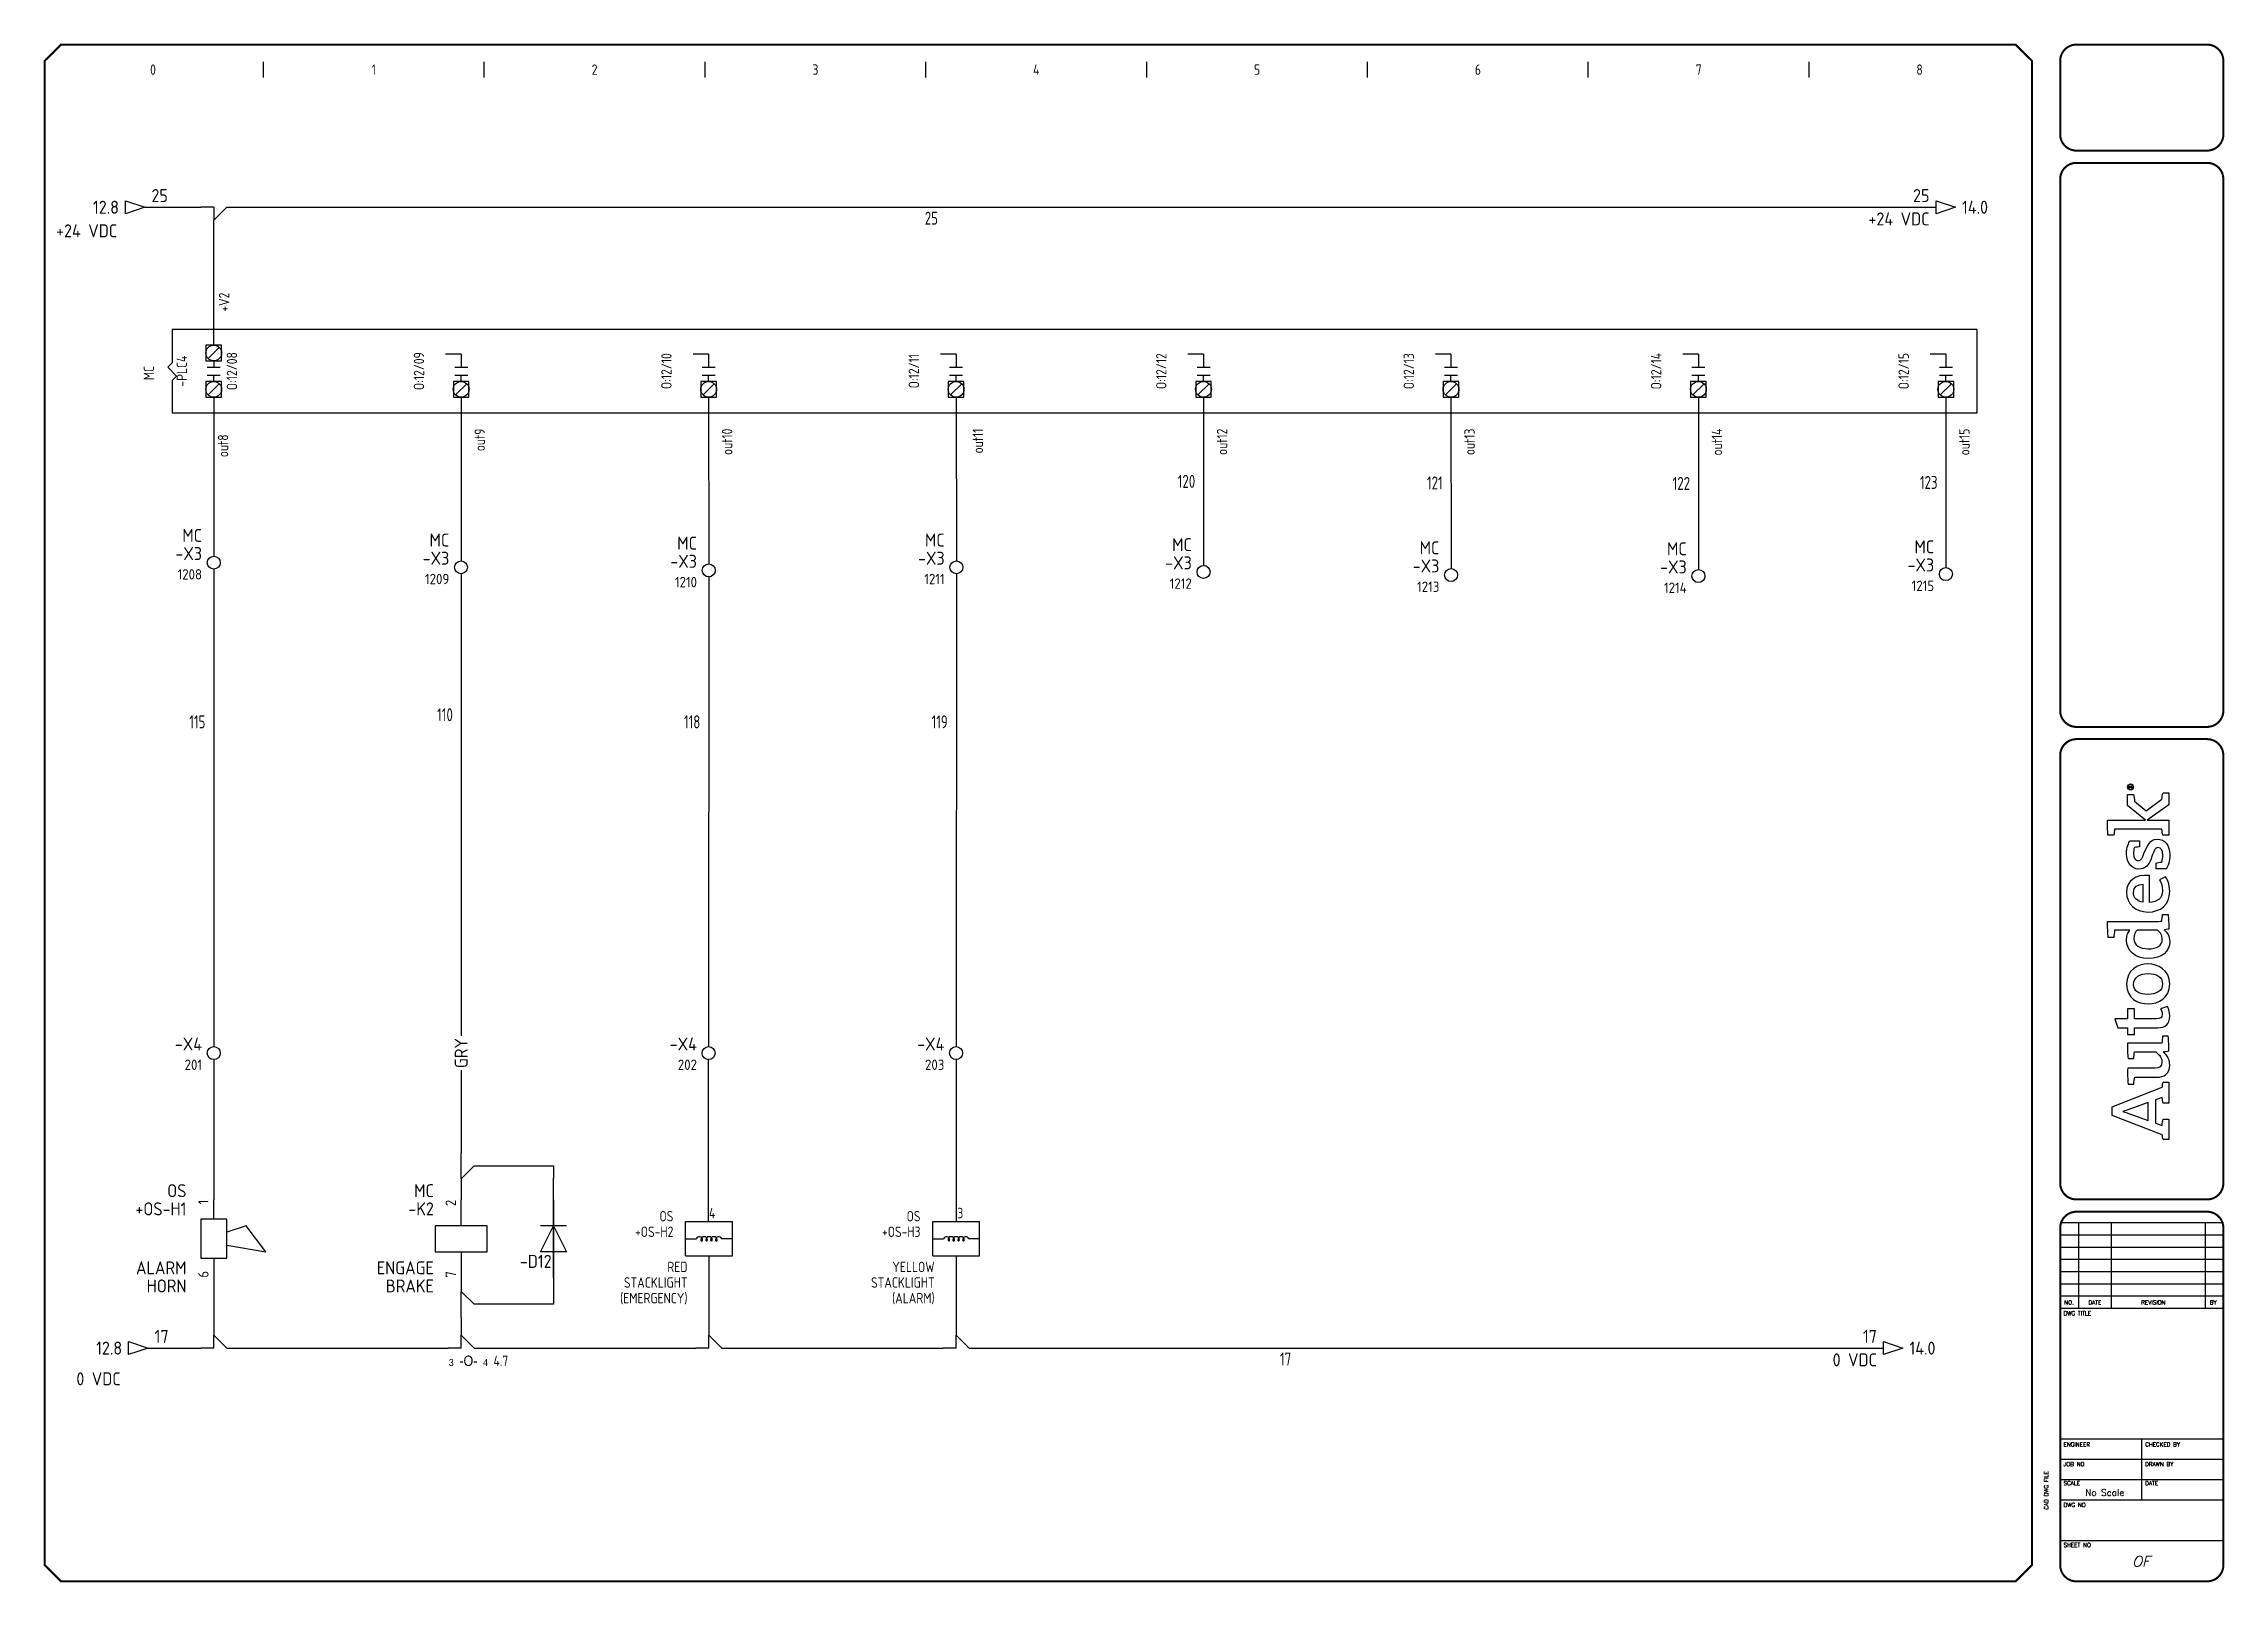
# Model space of a CAD drawing. Header units: millimetres. Extents: x 0 to 840, y 0 to 593.
import ezdxf
from ezdxf.enums import TextEntityAlignment as Align

# ---------------------------------------------------------------- set-up
doc = ezdxf.new("R2010")
doc.units = ezdxf.units.MM
doc.header["$LTSCALE"] = 10
doc.header["$MEASUREMENT"] = 0
for name, color, linetype in [('BLK_0.5mm^2', 7, 'Continuous'), ('BLK_0.75mm^2', 7, 'Continuous'), ('BLU_1.0mm^2', 5, 'Continuous'), ('DESC', 150, 'Continuous'), ('GRN_2.5mm^2', 3, 'Continuous'), ('GRY_0.5mm^2', 9, 'Continuous'), ('LAYER_1', 160, 'Continuous'), ('LOC', 8, 'Continuous'), ('MISC', 7, 'Continuous'), ('SYMS', 7, 'Continuous'), ('TAGS', 150, 'Continuous'), ('TERMS', 123, 'Continuous'), ('TITLE', 7, 'Continuous'), ('WIRENO', 72, 'Continuous'), ('WIREREF', 52, 'Continuous'), ('WIREREF_DEST', 52, 'Continuous'), ('XREF', 7, 'Continuous')]:
    doc.layers.add(name, color=color, linetype=linetype)
doc.styles.add('ITALIC', font='ITALIC')
doc.styles.add('SIMPLEX', font='simplex')
doc.styles.add('WD_IEC', font='isocp2.shx', dxfattribs={"width": 0.9, "height": 4})

msp = doc.modelspace()

# ---------------------------------------------------------------- texts
at = {"layer": 'XREF', "insert": (156.25, 87.75), "char_height": 4, "attachment_point": 1, "style": 'WD_IEC'}
msp.add_mtext('{\\Fmonotxt|c0;\\H0.67x;3 \\Facaderef|c0;\\H1.493x;-O-} {\\Fmonotxt|c0;\\H0.67x;4} 4.7', dxfattribs=at)

# ---------------------------------------------------------------- blocks, each defined once
blk = doc.blocks.new('HDV1_STACKLIGHT')
at = {"linetype": 'Continuous'}
for p, q in [((-4.54, 3.32), (4.46, 3.32)), ((-4.54, -3.31), (4.46, -3.31))]:
    blk.add_line(p, q, dxfattribs=at)
for p, q in [((-4.54, -3.31), (-4.54, 3.32)), ((4.46, -3.31), (4.46, 3.32))]:
    blk.add_line(p, q)
at = {"layer": 'SYMS'}
for p, q in [((-4.54, 0), (-2.48, 0)), ((4.46, 0), (2.42, 0))]:
    blk.add_line(p, q, dxfattribs=at)
for centre, start, end in [((-1.9, -0.23), 0, 157.6505), ((-0.97, -0.23), 0, 180), ((-0.03, -0.23), 0, 180), ((0.91, -0.23), 0, 180), ((1.85, -0.23), 22.3495, 180)]:
    blk.add_arc(centre, 0.625, start, end, dxfattribs=at)
for centre in [(-1.44, -0.23), (-0.5, -0.23), (0.44, -0.23), (1.38, -0.23)]:
    blk.add_ellipse(centre, major_axis=(0, -0.209), ratio=0.747269, start_param=4.712389, end_param=7.853982, dxfattribs=at)
at = {"style": 'WD_IEC'}
for tag, width, p in [('DESC1', 0.9, (-7.04, 12)), ('DESC2', 0.9, (-7.04, 9)), ('DESC3', 0.9, (-7.04, 6)), ('INST', 0.8, (-7.04, 3)), ('LOC', 0.8, (-7.04, 0)), ('TAG1', 0.9, (-7.04, -3)), ('XREF', 0.8, (-7.04, -6))]:
    blk.add_attdef(tag, text='', height=2, dxfattribs=dict(at, width=width)).set_placement(p, align=Align.RIGHT)
at = {"linetype": 'Continuous', "style": 'WD_IEC', "width": 0.9}
for tag, p in [('TERM01', (-0.04, 4.94)), ('TERM02', (-0.04, -4.81))]:
    blk.add_attdef(tag, text='', height=2, dxfattribs=at).set_placement(p, align=Align.MIDDLE_LEFT)
at = {"style": 'WD_IEC', "flags": 1}
for tag, p, width in [('X2TERM01', (-0.04, 3.32), 0.9), ('FAMILY', (3.47, 1.82), 0.9), ('MFG', (3.47, 1.07), 0.8), ('CAT', (3.47, 0.32), 0.8), ('X8TERM02', (-0.04, -3.31), 0.9), ('ASSYCODE', (3.47, -0.43), 0.9)]:
    blk.add_attdef(tag, p, '', height=0.32, dxfattribs=dict(at, width=width))
blk = doc.blocks.new('PLCIO_25A5')
at = {"layer": 'SYMS'}
for p, q in [((-16, 16), (-16, 3.2)), ((678.75, 16), (-16, 16)), ((-3, 10), (-3, 4)), ((3, 10), (-3, 10)), ((-2.15, 4.85), (2.15, 9.15)), ((3, 4), (3, 10)), ((678.75, -16), (678.75, 16)), ((-16, 3.2), (-17.7, 1.5)), ((-17.7, 1.5), (-14.3, -1.89)), ((-3, 4), (3, 4)), ((-2.5, 1.5), (2.5, 1.5)), ((0, 4), (0, 1.5)), ((95.25, 6.5), (89.25, 6.5)), ((92.75, 1.5), (97.75, 1.5)), ((95.25, 6.5), (95.25, 1.5)), ((190.5, 6.5), (184.5, 6.5)), ((188, 1.5), (193, 1.5)), ((190.5, 6.5), (190.5, 1.5)), ((285.75, 6.5), (279.75, 6.5)), ((283.25, 1.5), (288.25, 1.5)), ((285.75, 6.5), (285.75, 1.5)), ((381, 6.5), (375, 6.5)), ((378.5, 1.5), (383.5, 1.5)), ((381, 6.5), (381, 1.5)), ((476.25, 6.5), (470.25, 6.5)), ((473.75, 1.5), (478.75, 1.5)), ((476.25, 6.5), (476.25, 1.5)), ((571.5, 6.5), (565.5, 6.5)), ((569, 1.5), (574, 1.5)), ((571.5, 6.5), (571.5, 1.5)), ((666.75, 6.5), (660.75, 6.5)), ((664.25, 1.5), (669.25, 1.5)), ((666.75, 6.5), (666.75, 1.5)), ((-14.3, -1.89), (-16, -3.59)), ((-16, -3.59), (-16, -16)), ((-3, -4), (-3, -10)), ((3, -4), (-3, -4)), ((-2.5, -1.5), (2.5, -1.5)), ((-2.15, -9.15), (2.15, -4.85)), ((0, -4), (0, -1.5)), ((3, -10), (3, -4)), ((92.25, -4), (92.25, -10)), ((98.25, -4), (92.25, -4)), ((92.75, -1.5), (97.75, -1.5)), ((93.1, -9.15), (97.4, -4.85)), ((95.25, -4), (95.25, -1.5)), ((98.25, -10), (98.25, -4)), ((187.5, -4), (187.5, -10)), ((193.5, -4), (187.5, -4)), ((188, -1.5), (193, -1.5)), ((188.35, -9.15), (192.65, -4.85)), ((190.5, -4), (190.5, -1.5)), ((193.5, -10), (193.5, -4)), ((282.75, -4), (282.75, -10)), ((288.75, -4), (282.75, -4)), ((283.25, -1.5), (288.25, -1.5)), ((283.6, -9.15), (287.9, -4.85)), ((285.75, -4), (285.75, -1.5)), ((288.75, -10), (288.75, -4)), ((378, -4), (378, -10)), ((384, -4), (378, -4)), ((378.5, -1.5), (383.5, -1.5)), ((378.85, -9.15), (383.15, -4.85)), ((381, -4), (381, -1.5)), ((384, -10), (384, -4)), ((473.25, -4), (473.25, -10)), ((479.25, -4), (473.25, -4)), ((473.75, -1.5), (478.75, -1.5)), ((474.1, -9.15), (478.4, -4.85)), ((476.25, -4), (476.25, -1.5)), ((479.25, -10), (479.25, -4)), ((568.5, -4), (568.5, -10)), ((574.5, -4), (568.5, -4)), ((569, -1.5), (574, -1.5)), ((569.35, -9.15), (573.65, -4.85)), ((571.5, -4), (571.5, -1.5)), ((574.5, -10), (574.5, -4)), ((663.75, -4), (663.75, -10)), ((669.75, -4), (663.75, -4)), ((664.25, -1.5), (669.25, -1.5)), ((664.6, -9.15), (668.9, -4.85)), ((666.75, -4), (666.75, -1.5)), ((669.75, -10), (669.75, -4)), ((-16, -16), (678.75, -16)), ((-3, -10), (3, -10)), ((92.25, -10), (98.25, -10)), ((187.5, -10), (193.5, -10)), ((282.75, -10), (288.75, -10)), ((378, -10), (384, -10)), ((473.25, -10), (479.25, -10)), ((568.5, -10), (574.5, -10)), ((663.75, -10), (669.75, -10))]:
    blk.add_line(p, q, dxfattribs=at)
for centre in [(0, 7), (0, -7), (95.25, -7), (190.5, -7), (285.75, -7), (381, -7), (476.25, -7), (571.5, -7), (666.75, -7)]:
    blk.add_circle(centre, 3.04, dxfattribs=at)
at = {"style": 'WD_IEC', "width": 0.8}
for tag, p in [('LOC', (-42, 0)), ('TAG_1', (-10.29, 0))]:
    blk.add_attdef(tag, text='', height=4, rotation=90, dxfattribs=at).set_placement(p, align=Align.CENTER)
at = {"layer": 'SYMS', "style": 'WD_IEC', "width": 0.9}
blk.add_attdef('TERMDESC10R', text='', height=4, rotation=90, dxfattribs=at).set_placement((4.08, 18), align=Align.TOP_LEFT)
for tag, p in [('DESCA10', (-3, 22)), ('DESCB10', (2, 22)), ('DESCC10', (7, 22)), ('DESCD10', (12, 22)), ('DESCE10', (17, 22)), ('DESCA11', (92.25, 22)), ('DESCB11', (97.25, 22)), ('DESCC11', (102.25, 22)), ('DESCD11', (107.25, 22)), ('DESCE11', (112.25, 22)), ('DESCA12', (187.5, 22)), ('DESCB12', (192.5, 22)), ('DESCC12', (197.5, 22)), ('DESCD12', (202.5, 22)), ('DESCE12', (207.5, 22)), ('DESCA13', (282.75, 22)), ('DESCB13', (287.75, 22)), ('DESCC13', (292.75, 22)), ('DESCD13', (297.75, 22)), ('DESCE13', (302.75, 22)), ('DESCA14', (378, 22)), ('DESCB14', (383, 22)), ('DESCC14', (388, 22)), ('DESCD14', (393, 22)), ('DESCE14', (398, 22)), ('DESCA15', (473.25, 22)), ('DESCB15', (478.25, 22)), ('DESCC15', (483.25, 22)), ('DESCD15', (488.25, 22)), ('DESCE15', (493.25, 22)), ('DESCA16', (568.5, 22)), ('DESCB16', (573.5, 22)), ('DESCC16', (578.5, 22)), ('DESCD16', (583.5, 22)), ('DESCE16', (588.5, 22)), ('DESCA17', (663.75, 22)), ('DESCB17', (668.75, 22)), ('DESCC17', (673.75, 22)), ('DESCD17', (678.75, 22)), ('DESCE17', (683.75, 22))]:
    blk.add_attdef(tag, p, '', height=4, rotation=90, dxfattribs=at)
for tag, p in [('TERM10R', (-6, 8.5)), ('TERM10L', (-6, -8.5)), ('TERM11', (89.25, -10)), ('TERM12', (184.5, -10)), ('TERM13', (279.75, -10)), ('TERM14', (375, -10)), ('TERM15', (470.25, -10)), ('TERM16', (565.5, -10)), ('TERM17', (660.75, -10))]:
    blk.add_attdef(tag, text='', height=4, rotation=90, dxfattribs=at).set_placement(p, align=Align.CENTER)
at = {"layer": 'SYMS', "style": 'WD_IEC', "width": 0.9, "flags": 1}
for tag, p in [('X2TERM10R', (0, 10)), ('X8TERM10L', (0, -10)), ('X8TERM11L', (95.25, -10)), ('X8TERM12L', (190.5, -10)), ('X8TERM13L', (285.75, -10)), ('X8TERM14L', (381, -10)), ('X8TERM15L', (476.25, -10)), ('X8TERM16L', (571.5, -10)), ('X8TERM17L', (666.75, -10))]:
    blk.add_attdef(tag, text='', height=0.64, rotation=90, dxfattribs=at).set_placement(p, align=Align.RIGHT)
at = {"layer": 'SYMS', "style": 'WD_IEC', "width": 0.8}
blk.add_attdef('TAGA10', text='', height=4, rotation=90, dxfattribs=at).set_placement((5, 0), align=Align.TOP_CENTER)
for tag, p in [('TAGA11', (90.25, 0)), ('TAGA12', (185.5, 0)), ('TAGA13', (280.75, 0)), ('TAGA14', (376, 0)), ('TAGA15', (471.25, 0)), ('TAGA16', (566.5, 0)), ('TAGA17', (661.75, 0))]:
    blk.add_attdef(tag, text='', height=4, rotation=90, dxfattribs=at).set_placement(p, align=Align.MIDDLE_CENTER)
at = {"layer": 'SYMS', "style": 'WD_IEC', "width": 0.9}
for tag, p in [('TERMDESC11', (97.25, -11.5)), ('TERMDESC12', (192.5, -11.5)), ('TERMDESC13', (287.75, -11.5)), ('TERMDESC14', (383, -11.5)), ('TERMDESC15', (478.25, -11.5)), ('TERMDESC16', (573.5, -11.5)), ('TERMDESC17', (668.75, -11.5)), ('TERMDESC10L', (2, -18))]:
    blk.add_attdef(tag, text='', height=4, rotation=90, dxfattribs=at).set_placement(p, align=Align.TOP_RIGHT)
blk = doc.blocks.new('AI9-BLK2')
at = {"layer": 'LAYER_1', "color": 7}
blk.add_circle((0, 0), 2.03, dxfattribs=at)
blk.add_open_spline([(1.7, 0), (1.7, -1), (1, -1.8), (0, -1.8), (-1, -1.8), (-1.7, -1), (-1.7, 0), (-1.7, 1), (-1, 1.8), (0, 1.8), (1, 1.8), (1.7, 1), (1.7, 0)], degree=3, knots=[0, 0, 0, 0, 1, 1, 1, 2, 2, 2, 3, 3, 3, 4, 4, 4, 4], dxfattribs=at)
blk = doc.blocks.new('AI9-BLK1')
at = {"layer": 'LAYER_1', "color": 7}
for points, knots in [([(0.7, -1.1), (0.7, -1.1), (0.2, -0.4), (0.2, -0.4), (0.1, -0.2), (0, -0.2), (-0.1, -0.1), (0.3, 0), (0.5, 0.2), (0.5, 0.5), (0.5, 0.8), (0.3, 1.1), (-0.2, 1.1), (-0.2, 1.1), (-0.8, 1.1), (-0.8, 1.1), (-0.8, 1.1), (-0.8, -1.1), (-0.8, -1.1), (-0.8, -1.1), (-0.5, -1.1), (-0.5, -1.1), (-0.5, -1.1), (-0.5, -0.1), (-0.5, -0.1), (-0.4, -0.1), (-0.3, -0.2), (-0.2, -0.3), (-0.2, -0.3), (0.3, -1.1), (0.3, -1.1), (0.3, -1.1), (0.7, -1.1), (0.7, -1.1)], [0, 0, 0, 0, 1, 1, 1, 2, 2, 2, 3, 3, 3, 4, 4, 4, 5, 5, 5, 6, 6, 6, 7, 7, 7, 8, 8, 8, 9, 9, 9, 10, 10, 10, 11, 11, 11, 11]), ([(0.2, 0.5), (0.2, 0.2), (-0.1, 0.1), (-0.3, 0.1), (-0.3, 0.1), (-0.5, 0.1), (-0.5, 0.1), (-0.5, 0.1), (-0.5, 0.8), (-0.5, 0.8), (-0.5, 0.8), (-0.2, 0.8), (-0.2, 0.8), (0.1, 0.8), (0.2, 0.7), (0.2, 0.5)], [0, 0, 0, 0, 1, 1, 1, 2, 2, 2, 3, 3, 3, 4, 4, 4, 5, 5, 5, 5])]:
    blk.add_open_spline(points, degree=3, knots=knots, dxfattribs=at)
blk = doc.blocks.new('LOGO')
for points, knots in [([(35.2, 4.3), (35.2, 4.3), (22.1, 38.1), (22.1, 38.1), (22.1, 38.1), (16.1, 38.1), (16.1, 38.1), (16.1, 38.1), (3.2, 4.3), (3.2, 4.3), (2.2, 4.2), (0.9, 4), (0, 3.7), (0, 3.7), (0, 0), (0, 0), (0, 0), (13.7, 0), (13.7, 0), (13.7, 0), (13.7, 3.7), (13.7, 3.7), (12.4, 4), (10.9, 4.3), (9.5, 4.4), (9.5, 4.4), (11.1, 8.8), (11.1, 8.8), (11.1, 8.8), (26.8, 8.8), (26.8, 8.8), (26.8, 8.8), (28.4, 4.3), (28.4, 4.3), (27, 4.2), (25.8, 4), (24.5, 3.7), (24.5, 3.7), (24.5, 0), (24.5, 0), (24.5, 0), (38.7, 0), (38.7, 0), (38.7, 0), (38.7, 3.7), (38.7, 3.7), (37.9, 3.9), (36, 4.3), (35.2, 4.3)], [0, 0, 0, 0, 1, 1, 1, 2, 2, 2, 3, 3, 3, 4, 4, 4, 5, 5, 5, 6, 6, 6, 7, 7, 7, 8, 8, 8, 9, 9, 9, 10, 10, 10, 11, 11, 11, 12, 12, 12, 13, 13, 13, 14, 14, 14, 15, 15, 15, 16, 16, 16, 16]), ([(12.8, 13.8), (12.8, 13.8), (16.6, 24.3), (16.6, 24.3), (17.8, 27.5), (18.2, 28.8), (18.8, 30.9), (18.8, 30.9), (18.9, 30.9), (18.9, 30.9), (19.6, 28.9), (20, 27.5), (21.1, 24.3), (21.1, 24.3), (24.9, 13.8), (24.9, 13.8), (24.9, 13.8), (12.8, 13.8), (12.8, 13.8)], [0, 0, 0, 0, 1, 1, 1, 2, 2, 2, 3, 3, 3, 4, 4, 4, 5, 5, 5, 6, 6, 6, 6]), ([(70.8, 23.1), (70.8, 23.1), (70.8, 27.7), (70.8, 27.7), (70.8, 27.7), (75.3, 27.7), (75.3, 27.7), (75.3, 27.7), (75.3, 34.3), (75.3, 34.3), (75.3, 34.3), (81.3, 36.2), (81.3, 36.2), (81.3, 36.2), (81.3, 27.7), (81.3, 27.7), (81.3, 27.7), (88, 27.7), (88, 27.7), (88, 27.7), (88, 23.1), (88, 23.1), (88, 23.1), (81.3, 23.1), (81.3, 23.1), (81.3, 23.1), (81.3, 8.4), (81.3, 8.4), (81.3, 5.6), (82.1, 4.3), (84.3, 4.3), (86, 4.3), (87.5, 5.1), (88, 5.5), (88, 5.5), (89.7, 0.9), (89.7, 0.9), (88.7, 0.3), (86.5, -0.7), (83.2, -0.7), (77.6, -0.7), (75.3, 2.4), (75.3, 7.4), (75.3, 7.4), (75.3, 23.1), (75.3, 23.1), (75.3, 23.1), (70.8, 23.1), (70.8, 23.1)], [0, 0, 0, 0, 1, 1, 1, 2, 2, 2, 3, 3, 3, 4, 4, 4, 5, 5, 5, 6, 6, 6, 7, 7, 7, 8, 8, 8, 9, 9, 9, 10, 10, 10, 11, 11, 11, 12, 12, 12, 13, 13, 13, 14, 14, 14, 15, 15, 15, 16, 16, 16, 16]), ([(147.1, 4.7), (147.1, 5.4), (147, 6.1), (147, 6.9), (147, 6.9), (147, 41.1), (147, 41.1), (143.4, 41.2), (139.3, 41), (136.1, 40.7), (136.1, 40.7), (136.1, 37), (136.1, 37), (137.7, 36.8), (139.6, 36.6), (141, 36.4), (141, 36.4), (141, 36.4), (141, 36.4), (141, 36.4), (141, 26.2), (141, 26.2), (140, 27.1), (138, 28.4), (134.3, 28.4), (127.3, 28.4), (122, 22.6), (122, 13.8), (122, 4.5), (126.6, -0.7), (133.4, -0.7), (137.1, -0.7), (139.6, 1.1), (141.3, 3.1), (141.3, 2.1), (141.6, 0.6), (141.8, 0), (145.2, -0.2), (148.7, 0.1), (151.7, 0.4), (151.7, 0.4), (151.7, 4.1), (151.7, 4.1), (150.2, 4.2), (148.4, 4.5), (147.1, 4.7)], [0, 0, 0, 0, 1, 1, 1, 2, 2, 2, 3, 3, 3, 4, 4, 4, 5, 5, 5, 6, 6, 6, 7, 7, 7, 8, 8, 8, 9, 9, 9, 10, 10, 10, 11, 11, 11, 12, 12, 12, 13, 13, 13, 14, 14, 14, 15, 15, 15, 15]), ([(229.4, 4.6), (229.4, 4.6), (221.5, 15.2), (221.5, 15.2), (221.5, 15.2), (228, 23), (228, 23), (229.4, 23.1), (231.3, 23.3), (232.4, 23.6), (232.4, 23.6), (232.4, 27.7), (232.4, 27.7), (232.4, 27.7), (225, 27.7), (225, 27.7), (225, 27.7), (215.2, 15.6), (215.2, 15.6), (215.2, 15.6), (215.2, 41.2), (215.2, 41.2), (211.8, 41.3), (208.2, 41.2), (205.1, 40.9), (205.1, 40.9), (205.1, 36.9), (205.1, 36.9), (206.5, 36.8), (208, 36.6), (209.1, 36.5), (209.1, 36.5), (209.1, 4.5), (209.1, 4.5), (207.8, 4.4), (206.3, 4.2), (205.1, 4), (205.1, 4), (205.1, 0), (205.1, 0), (205.1, 0), (215.2, 0), (215.2, 0), (215.2, 0), (215.2, 14.5), (215.2, 14.5), (215.2, 14.5), (225.6, 0), (225.6, 0), (225.6, 0), (233.7, 0), (233.7, 0), (233.7, 0), (233.7, 3.8), (233.7, 3.8), (232.2, 4.2), (230.6, 4.4), (229.4, 4.6)], [0, 0, 0, 0, 1, 1, 1, 2, 2, 2, 3, 3, 3, 4, 4, 4, 5, 5, 5, 6, 6, 6, 7, 7, 7, 8, 8, 8, 9, 9, 9, 10, 10, 10, 11, 11, 11, 12, 12, 12, 13, 13, 13, 14, 14, 14, 15, 15, 15, 16, 16, 16, 17, 17, 17, 18, 18, 18, 19, 19, 19, 19]), ([(59.7, -0.1), (59.5, 0.6), (59.2, 2.6), (59.1, 3.8), (57.8, 2), (54.9, -0.7), (50.2, -0.7), (44.2, -0.7), (42, 3.1), (42, 8.1), (42, 8.1), (42, 22.9), (42, 22.9), (40.6, 23.2), (38.8, 23.4), (37.3, 23.5), (37.3, 23.5), (37.3, 27.3), (37.3, 27.3), (40.3, 27.6), (44.4, 27.8), (48, 27.6), (48, 27.6), (48, 9.3), (48, 9.3), (48, 6.2), (49.1, 4.5), (52.3, 4.5), (55.8, 4.5), (58.4, 7.9), (59, 8.6), (59, 8.6), (59, 23), (59, 23), (57.8, 23.2), (56, 23.4), (54.6, 23.5), (54.6, 23.5), (54.6, 27.3), (54.6, 27.3), (57.6, 27.7), (61.5, 27.8), (65, 27.7), (65, 27.7), (65, 4.6), (65, 4.6), (66.3, 4.4), (68.1, 4.2), (69.6, 4.1), (69.6, 4.1), (69.6, 0.3), (69.6, 0.3), (66.7, 0), (63, -0.2), (59.7, -0.1)], [0, 0, 0, 0, 1, 1, 1, 2, 2, 2, 3, 3, 3, 4, 4, 4, 5, 5, 5, 6, 6, 6, 7, 7, 7, 8, 8, 8, 9, 9, 9, 10, 10, 10, 11, 11, 11, 12, 12, 12, 13, 13, 13, 14, 14, 14, 15, 15, 15, 16, 16, 16, 17, 17, 17, 18, 18, 18, 18]), ([(104.8, -0.7), (95.2, -0.7), (91.4, 7), (91.4, 13.8), (91.4, 20.6), (95.1, 28.4), (104.6, 28.4), (114.1, 28.4), (118.3, 20.8), (118.3, 14), (118.3, 7.2), (114.2, -0.7), (104.8, -0.7)], [0, 0, 0, 0, 1, 1, 1, 2, 2, 2, 3, 3, 3, 4, 4, 4, 4]), ([(104.5, 23.6), (99.6, 23.6), (97.8, 19.5), (97.8, 14), (97.8, 8.5), (99.9, 4.1), (104.8, 4.1), (109.8, 4.1), (111.8, 8.2), (111.8, 13.8), (111.8, 19.3), (109.5, 23.6), (104.5, 23.6)], [0, 0, 0, 0, 1, 1, 1, 2, 2, 2, 3, 3, 3, 4, 4, 4, 4]), ([(141, 7.6), (140.3, 6.7), (138.2, 4.3), (135, 4.3), (130.5, 4.3), (128.5, 8.1), (128.5, 13.8), (128.5, 19.6), (130.9, 23.5), (135.4, 23.5), (138.3, 23.5), (139.9, 22.3), (141, 21.3), (141, 21.3), (141, 7.6), (141, 7.6)], [0, 0, 0, 0, 1, 1, 1, 2, 2, 2, 3, 3, 3, 4, 4, 4, 5, 5, 5, 5]), ([(167.6, 4.1), (171.4, 4.1), (173.8, 5.5), (175, 6.2), (175, 6.2), (177.1, 2.1), (177.1, 2.1), (175.5, 1.1), (172.6, -0.7), (167.2, -0.7), (158.2, -0.7), (153.3, 5.5), (153.3, 14), (153.3, 22.5), (158.9, 28.4), (166.4, 28.4), (174.6, 28.4), (178.7, 22.5), (177.9, 12.9), (177.9, 12.9), (159.8, 12.9), (159.8, 12.9), (160, 7.9), (162.3, 4.1), (167.6, 4.1)], [0, 0, 0, 0, 1, 1, 1, 2, 2, 2, 3, 3, 3, 4, 4, 4, 5, 5, 5, 6, 6, 6, 7, 7, 7, 8, 8, 8, 8]), ([(172, 17.3), (171.9, 20.8), (170.4, 23.7), (166.3, 23.7), (162.6, 23.7), (160.6, 21.2), (159.9, 17.3), (159.9, 17.3), (172, 17.3), (172, 17.3)], [0, 0, 0, 0, 1, 1, 1, 2, 2, 2, 3, 3, 3, 3]), ([(193.3, 16.4), (190.2, 17.6), (187.8, 18.3), (187.8, 20.5), (187.8, 22.6), (189.9, 23.7), (192.6, 23.7), (194.1, 23.7), (195.6, 23.5), (196.8, 23.1), (196.9, 21.9), (197.1, 20.1), (197.3, 19.6), (197.3, 19.6), (201.3, 19.6), (201.3, 19.6), (201.3, 19.6), (201.3, 26.1), (201.3, 26.1), (200.2, 26.8), (197.1, 28.4), (192.4, 28.4), (186.5, 28.4), (182.2, 25), (182.2, 20.1), (182.2, 15.7), (184.9, 13.4), (189.1, 11.9), (193.4, 10.4), (196.7, 9.3), (196.7, 7.2), (196.7, 5.1), (195, 3.9), (191.4, 3.9), (189.9, 3.9), (188.1, 4.1), (187, 4.6), (186.9, 5.9), (186.6, 7.8), (186.3, 8.4), (186.3, 8.4), (182.3, 8.4), (182.3, 8.4), (182.3, 8.4), (182.3, 1.6), (182.3, 1.6), (182.3, 1.6), (182.3, 1.6), (182.3, 1.6), (184.1, 0.5), (187.5, -0.8), (191.8, -0.8), (198.3, -0.8), (202.4, 2.6), (202.4, 7.8), (202.4, 12.5), (197.8, 14.6), (193.3, 16.4)], [0, 0, 0, 0, 1, 1, 1, 2, 2, 2, 3, 3, 3, 4, 4, 4, 5, 5, 5, 6, 6, 6, 7, 7, 7, 8, 8, 8, 9, 9, 9, 10, 10, 10, 11, 11, 11, 12, 12, 12, 13, 13, 13, 14, 14, 14, 15, 15, 15, 16, 16, 16, 17, 17, 17, 18, 18, 18, 19, 19, 19, 19])]:
    blk.add_open_spline(points, degree=3, knots=knots)
for name, p in [('AI9-BLK2', (237.6, 25.7)), ('AI9-BLK1', (237.8, 25.7))]:
    blk.add_blockref(name, p)
blk = doc.blocks.new('acade_title')
at = {"layer": 'SYMS'}
for p, q in [((85, 580), (85, 586)), ((170, 580), (170, 586)), ((255, 580), (255, 586)), ((340, 580), (340, 586)), ((425, 580), (425, 586)), ((510, 580), (510, 586)), ((595, 580), (595, 586)), ((680, 580), (680, 586))]:
    blk.add_line(p, q, dxfattribs=at)
at = {"layer": 'TITLE'}
for p, q in [((765.79, 586.36), (765.79, 551.29)), ((776.63, 138.97), (839.44, 138.97)), ((783.7, 138.97), (783.7, 106)), ((796.26, 138.97), (796.26, 106)), ((832.38, 138.97), (832.38, 106)), ((776.63, 134.26), (839.44, 134.26)), ((776.63, 129.55), (839.44, 129.55)), ((776.63, 124.84), (839.44, 124.84)), ((776.63, 120.13), (839.44, 120.13)), ((776.63, 115.42), (839.44, 115.42)), ((776.63, 110.71), (839.44, 110.71)), ((776.63, 106), (839.44, 106)), ((765.79, 7.07), (765.79, 55.62)), ((776.63, 55.75), (839.44, 55.75)), ((808.04, 32.19), (808.04, 55.75)), ((776.63, 47.89), (839.44, 47.89)), ((776.63, 40.04), (839.44, 40.04)), ((776.63, 32.19), (839.44, 32.19)), ((776.63, 16.49), (839.44, 16.49))]:
    blk.add_line(p, q, dxfattribs=at)
at = {"layer": 'TITLE', "const_width": 0.784}
blk.add_lwpolyline([(765.79, 7.07), (765.79, 586.36), (759.5, 592.64), (7.07, 592.64), (0.79, 586.36), (0.79, 7.07), (7.07, 0.79), (759.5, 0.79)], close=True, dxfattribs=at)
for points in [[(782.91, 592.64, 0.414214), (776.63, 586.36, 0.414214)], [(839.44, 586.36, 0.414214), (833.16, 592.64, 0.414214)], [(776.63, 558.09, 0.414214), (782.91, 551.81, 0.414214)], [(833.16, 551.81, 0.414214), (839.44, 558.09, 0.414214)], [(782.91, 547.1, 0.414214), (776.63, 540.82, 0.414214)], [(839.44, 540.82, 0.414214), (833.16, 547.1, 0.414214)], [(776.63, 336.15, 0.414214), (782.91, 329.87, 0.414214)], [(833.16, 329.87, 0.414214), (839.44, 336.15, 0.414214)], [(782.91, 325.16, 0.414214), (776.63, 318.88, 0.414214)], [(839.44, 318.88, 0.414214), (833.16, 325.16, 0.414214)], [(776.63, 154.15, 0.414214), (782.91, 147.87, 0.414214)], [(833.16, 147.87, 0.414214), (839.44, 154.15, 0.414214)], [(782.91, 143.16, 0.414214), (776.63, 136.88, 0.414214)], [(839.44, 136.88, 0.414214), (833.16, 143.16, 0.414214)], [(776.63, 7.07, 0.414214), (782.91, 0.79, 0.414214)], [(833.16, 0.79, 0.414214), (839.44, 7.07, 0.414214)]]:
    blk.add_lwpolyline(points, format="xyb", dxfattribs=at)
for points in [[(833.16, 592.64), (782.91, 592.64)], [(776.63, 586.36), (776.63, 558.09)], [(839.44, 586.36), (839.44, 558.09)], [(833.16, 551.81), (782.91, 551.81)], [(833.16, 547.1), (782.91, 547.1)], [(776.63, 540.82), (776.63, 336.15)], [(839.44, 540.82), (839.44, 336.15)], [(782.91, 329.87), (833.16, 329.87)], [(782.91, 325.16), (833.16, 325.16)], [(782.91, 147.87), (833.16, 147.87)], [(782.91, 143.16), (833.16, 143.16)], [(776.63, 136.88), (776.63, 7.07)], [(839.44, 136.88), (839.44, 7.07)], [(782.91, 0.79), (833.16, 0.79)]]:
    blk.add_lwpolyline(points, dxfattribs=at)
at = {"layer": 'TITLE', "color": 7, "const_width": 0.784}
for points in [[(776.63, 318.88), (776.63, 154.15)], [(839.44, 318.88), (839.44, 154.15)]]:
    blk.add_lwpolyline(points, dxfattribs=at)
at = {"xscale": 0.571500000000015, "yscale": 0.571500000000015, "zscale": 0.571500000000015, "rotation": 90}
blk.add_blockref('LOGO', (818.39, 170.97), dxfattribs=at)
at = {"layer": 'SYMS', "style": 'WD_IEC', "width": 0.9}
for s, p in [('0', (42.5, 581)), ('1', (127.5, 581)), ('2', (212.5, 581)), ('3', (297.5, 581)), ('4', (382.5, 581)), ('5', (467.5, 581)), ('6', (552.5, 581)), ('7', (637.5, 581)), ('8', (722.5, 581))]:
    blk.add_text(s, height=4, dxfattribs=at).set_placement(p, align=Align.CENTER)
at = {"layer": 'TITLE', "color": 1, "style": 'SIMPLEX'}
for s, p in [('DWG TITLE', (777.94, 103.25)), ('ENGINEER', (777.94, 52.74)), ('CHECKED BY', (809.35, 52.74)), ('JOB NO', (777.94, 45.15)), ('DRAWN BY', (809.35, 45.15)), ('SCALE', (777.94, 37.82)), ('DATE', (809.35, 37.82)), ('DWG NO', (777.94, 29.44)), ('SHEET NO', (777.94, 14))]:
    blk.add_text(s, height=1.57, dxfattribs=at).set_placement(p)
at = {"layer": 'TITLE', "color": 1}
for s, height, style, p in [('NO.', 1.57, 'SIMPLEX', (780.03, 108.22)), ('DATE', 1.57, 'SIMPLEX', (789.98, 108.22)), ('REVISION', 1.57, 'SIMPLEX', (812.49, 108.22)), ('BY', 1.57, 'SIMPLEX', (835.52, 108.22)), ('OF', 4, 'ITALIC', (807.77, 8.51))]:
    blk.add_text(s, height=height, dxfattribs=dict(at, style=style)).set_placement(p, align=Align.MIDDLE)
at = {"layer": 'TITLE', "color": 1, "style": 'SIMPLEX'}
blk.add_text('CAD DWG FILE', height=1.5703, rotation=90, dxfattribs=at).set_placement((772.05, 28.4))
at = {"layer": 'TITLE', "color": 1, "style": 'ITALIC'}
for tag, height, p in [('TITLE#1', 3, (806.47, 85.58)), ('TITLE#2', 3, (806.47, 80.5)), ('TITLE#3', 3, (806.47, 75.41)), ('TITLE#4', 3, (806.47, 70.33)), ('DWG#', 4, (806.47, 20.76))]:
    blk.add_attdef(tag, text='', height=height, dxfattribs=at).set_placement(p, align=Align.CENTER)
at = {"layer": 'TITLE', "color": 1, "style": 'SIMPLEX'}
blk.add_attdef('CAD#', (772.63, 49.19), '', height=2.5, rotation=90, dxfattribs=at)
at = {"layer": 'TITLE', "color": 1}
for tag, p, height, style in [('ENGINEER', (783.37, 49.19), 2.5, 'ITALIC'), ('CHKDBY', (813.2, 49.2), 2.5, 'ITALIC'), ('JOB#', (789.06, 41.3), 2.5, 'SIMPLEX'), ('DRAWNBY', (814.95, 41.3), 2.5, 'ITALIC'), ('SCALE', (786.29, 33.76), 2.5, 'SIMPLEX'), ('DATE', (812.8, 33.76), 2.5, 'SIMPLEX'), ('SHTS', (815.9, 6.29), 4, 'ITALIC')]:
    blk.add_attdef(tag, p, '', height=height, dxfattribs=dict(at, style=style))
at = {"layer": 'TITLE', "color": 1, "style": 'ITALIC'}
blk.add_attdef('SH#', text='', height=4, dxfattribs=at).set_placement((799.54, 6.29), align=Align.RIGHT)
at = {"layer": 'TITLE', "color": 7, "flags": 9}
blk.add_attdef('WD_TB', (782.91, 0.79), '', height=3.14, dxfattribs=at)
blk = doc.blocks.new('VDI1')
for p, q in [((0, 7.5), (0, -7.5)), ((0, -2.5), (-2.5, 2.5)), ((-2.5, 2.5), (2.5, 2.5)), ((2.5, 2.5), (0, -2.5)), ((-2.5, -2.5), (2.5, -2.5))]:
    blk.add_line(p, q)
at = {"style": 'WD_IEC'}
for tag, p in [('INST', (-5.5, 10.25)), ('LOC', (-5.5, 6.75)), ('TAG1', (-5.5, 3.25)), ('DESC1', (-5.5, -6.35)), ('DESC2', (-5.5, -9.85)), ('DESC3', (-5.5, -13.35))]:
    blk.add_attdef(tag, text='', height=2.5, dxfattribs=at).set_placement(p, align=Align.RIGHT)
blk.add_attdef('TERM01', text='', height=2, rotation=90, dxfattribs=at).set_placement((-1, 7.5), align=Align.RIGHT)
at = {"style": 'WD_IEC', "flags": 1}
for tag, p, height in [('X2TERM01', (0, 7.5), 0.32), ('ASSYCODE', (1, -4), 1), ('X8TERM02', (0, -7.5), 0.32), ('WDBLKNAM', (1, -8.5), 1), ('FAMILY', (1, -5.5), 1), ('CATDESC', (1, -7), 1)]:
    blk.add_attdef(tag, p, '', height=height, dxfattribs=at)
at = {"style": 'WD_IEC', "flags": 9}
for tag, p in [('MFG', (-5.5, -0.25)), ('CAT', (-5.5, -2.75))]:
    blk.add_attdef(tag, text='', height=1.5, dxfattribs=at).set_placement(p, align=Align.RIGHT)
at = {"style": 'WD_IEC'}
blk.add_attdef('TERM02', (-1, -7.5), '', height=2, rotation=90, dxfattribs=at)
blk = doc.blocks.new('HA1S1')
blk.add_lwpolyline([(0, 1.25), (3.75, 0), (0, -1.25)], close=True)
at = {"style": 'WD_IEC'}
for tag, height, flags, p in [('WIRENO', 2.5, 8, (-1.25, 1)), ('SIGCODE', 1, 1, (5, 1.8))]:
    blk.add_attdef(tag, text='', height=height, dxfattribs=dict(at, flags=flags)).set_placement(p, align=Align.RIGHT)
at = {"style": 'WD_IEC', "flags": 1}
blk.add_attdef('X4TERM01', (0, 0), '', height=0.32, dxfattribs=at)
at = {"style": 'WD_IEC'}
blk.add_attdef('XREF', text='', height=2.5, dxfattribs=at).set_placement((5, 0), align=Align.MIDDLE_LEFT)
blk.add_attdef('DESC1', text='', height=2.5, dxfattribs=at).set_placement((-1.25, -1), align=Align.TOP_RIGHT)
blk = doc.blocks.new('VCR1')
for p, q in [((0, 2.5), (0, 7.5)), ((0, -2.5), (0, -7.5))]:
    blk.add_line(p, q)
blk.add_lwpolyline([(-5, 2.5), (-5, -2.5), (5, -2.5), (5, 2.5)], close=True)
at = {"style": 'WD_IEC'}
for tag, p in [('INST', (-5.25, 11.5)), ('LOC', (-5.25, 8)), ('TAG1', (-5.25, 4.5)), ('DESC2', (-5.25, -10.35)), ('DESC1', (-5.25, -6.85)), ('DESC3', (-5.25, -13.85))]:
    blk.add_attdef(tag, text='', height=2.5, dxfattribs=at).set_placement(p, align=Align.RIGHT)
blk.add_attdef('TERM01', text='', height=2, rotation=90, dxfattribs=at).set_placement((-1, 7.5), align=Align.RIGHT)
at = {"style": 'WD_IEC', "flags": 1}
for tag, p, height in [('X2TERM01', (0, 7.5), 0.32), ('X4LINK', (-5, 0), 0.32), ('X1LINK', (5, 0), 0.32), ('ASSYCODE', (1, -4), 1), ('X8TERM02', (0, -7.5), 0.32), ('FAMILY', (1, -5.5), 1), ('CATDESC', (1, -7), 1)]:
    blk.add_attdef(tag, p, '', height=height, dxfattribs=at)
at = {"style": 'WD_IEC', "flags": 9}
for tag, p in [('MFG', (-6, 1)), ('CAT', (-6, -1.5))]:
    blk.add_attdef(tag, text='', height=1.5, dxfattribs=at).set_placement(p, align=Align.RIGHT)
at = {"style": 'WD_IEC'}
blk.add_attdef('TERM02', (-1, -7.5), '', height=2, rotation=90, dxfattribs=at)
at = {"lineweight": 9, "style": 'WD_IEC'}
for tag, p in [('NO', (-5.5, -16.5)), ('NC', (-5.5, -20))]:
    blk.add_attdef(tag, text='', height=2.5, dxfattribs=at).set_placement(p, align=Align.TOP_RIGHT)
for tag, p in [('XREFNO', (-4, -16.5)), ('XREFNC', (-4, -20))]:
    blk.add_attdef(tag, text='', height=2.5, dxfattribs=at).set_placement(p, align=Align.TOP_LEFT)
blk = doc.blocks.new('VAN1H')
for p, q in [((0, 3.75), (0, 7.5)), ((6.25, 2.5), (2.5, 1.25)), ((10, -2.5), (6.25, 2.5)), ((0, -3.75), (0, -7.5)), ((2.5, -1.25), (10, -2.5))]:
    blk.add_line(p, q)
blk.add_lwpolyline([(-2.5, 3.75), (-2.5, -3.75), (2.5, -3.75), (2.5, 3.75)], close=True)
at = {"style": 'WD_IEC'}
for tag, p in [('INST', (-5.25, 10.5)), ('LOC', (-5.25, 7.5)), ('TAG1', (-5.25, 4.5)), ('DESC2', (-5.25, -9.85)), ('DESC1', (-5.25, -6.85)), ('DESC3', (-5.25, -12.849)), ('XREF', (-5.25, -15.849))]:
    blk.add_attdef(tag, text='', height=2.5, dxfattribs=at).set_placement(p, align=Align.RIGHT)
blk.add_attdef('TERM01', text='', height=2, rotation=90, dxfattribs=at).set_placement((-1, 7.5), align=Align.RIGHT)
at = {"style": 'WD_IEC', "flags": 1}
for tag, p, height in [('X2TERM01', (0, 7.5), 0.32), ('X8TERM02', (0, -7.5), 0.32), ('ASSYCODE', (1, -5.25), 1), ('FAMILY', (1, -6.75), 1), ('CATDESC', (1, -8.25), 1)]:
    blk.add_attdef(tag, p, '', height=height, dxfattribs=at)
at = {"style": 'WD_IEC', "flags": 9}
for tag, p in [('MFG', (-6, 1)), ('CAT', (-6, -1.5))]:
    blk.add_attdef(tag, text='', height=1.5, dxfattribs=at).set_placement(p, align=Align.RIGHT)
at = {"style": 'WD_IEC'}
blk.add_attdef('TERM02', (-1, -7.5), '', height=2, rotation=90, dxfattribs=at)
blk = doc.blocks.new('HA1D3')
blk.add_lwpolyline([(0, 0), (-3.75, -1.25), (-3.75, 1.25)], close=True)
at = {"style": 'WD_IEC'}
blk.add_attdef('XREF', text='', height=2.5, dxfattribs=at).set_placement((-5, 0), align=Align.MIDDLE_RIGHT)
at = {"style": 'WD_IEC', "flags": 1}
blk.add_attdef('SIGCODE', text='', height=1, dxfattribs=at).set_placement((-2.5, 1.8), align=Align.RIGHT)
at = {"style": 'WD_IEC'}
for tag, p, height, flags in [('X1TERM01', (0, 0), 0.32, 1), ('WIRENO', (1.25, 1), 2.5, 8)]:
    blk.add_attdef(tag, p, '', height=height, dxfattribs=dict(at, flags=flags))
blk.add_attdef('DESC1', text='', height=2.5, dxfattribs=at).set_placement((1.25, -1), align=Align.TOP_LEFT)
blk = doc.blocks.new('VT0002')
blk.add_circle((0, 0), 1.25)
at = {"style": 'WD_IEC'}
for tag, p in [('INST', (-2.25, 6.5)), ('LOC', (-2.25, 3.5)), ('DESC1', (-2.25, -6.25)), ('DESC2', (-2.25, -9.25)), ('DESC3', (-2.25, -12.25))]:
    blk.add_attdef(tag, text='', height=2.5, dxfattribs=at).set_placement(p, align=Align.RIGHT)
at = {"style": 'WD_IEC', "flags": 1}
for tag, p, height in [('ASSYCODE', (2.75, 10.75), 1), ('CATDESC', (2.75, 9.25), 1), ('MFG', (2.75, 7.25), 1.5), ('CAT', (2.75, 4.75), 1.5), ('X4PIN01', (-1.25, 1), 0.25), ('X4TERM01', (-1.25, 0), 0.25), ('X4TERMDESC01', (-1.25, 0.5), 0.4), ('STRIPSEQ', (0, 0), 0.025), ('X2PIN01', (0, 2.25), 0.25), ('X2TERM01', (0, 1.25), 0.25), ('X8PIN01', (0, -0.25), 0.25), ('X2TERMDESC01', (0, 1.75), 0.4), ('X1PIN01', (1.25, 1), 0.25), ('X1TERM01', (1.25, 0), 0.25), ('X1TERMDESC01', (1.25, 0.5), 0.4), ('LINKTERM', (0, -0.04), 0.025), ('X8TERM01', (0, -1.25), 0.25), ('X8TERMDESC01', (0, -0.75), 0.4)]:
    blk.add_attdef(tag, p, '', height=height, dxfattribs=at)
at = {"style": 'WD_IEC', "flags": 8}
for tag, height, p in [('TAGSTRIP', 2.5, (-2.25, 0.5)), ('TERM01', 2, (-2.25, -3.25))]:
    blk.add_attdef(tag, text='', height=height, dxfattribs=at).set_placement(p, align=Align.RIGHT)
blk = doc.blocks.new('VT0_821')
for p, q in [((0, -2.5), (0, 2.5)), ((2.5, 0), (0, -2.5))]:
    blk.add_line(p, q)
at = {"style": 'WD_IEC', "flags": 1}
for tag, p in [('X2TERM01', (0, 2.5)), ('WDWSEQ', (1.92, 1.22)), ('X1TERM01', (2.5, 0)), ('X8TERM01', (0, -2.5))]:
    blk.add_attdef(tag, p, '', height=0.4, dxfattribs=at)
blk = doc.blocks.new('VT0_281')
for p in [(0, -2.5), (2.5, 0)]:
    blk.add_line(p, (0, 2.5))
at = {"style": 'WD_IEC', "flags": 1}
for tag, p in [('X2TERM01', (0, 2.5)), ('WDWSEQ', (1.92, 1.22)), ('X1TERM01', (2.5, 0)), ('X8TERM01', (0, -2.5))]:
    blk.add_attdef(tag, p, '', height=0.4, dxfattribs=at)
blk = doc.blocks.new('WD_WNH')
at = {"linetype": 'Continuous', "style": 'WD_IEC', "width": 0.8}
blk.add_attdef('WIRENO', text='', height=2.5, dxfattribs=at).set_placement((0, 0.75), align=Align.CENTER)
at = {"style": 'WD_IEC', "flags": 1}
for tag, p in [('W08USER', (0, 0.375)), ('W04USER', (0, 0.875)), ('W05USER', (0, 0.75)), ('W09USER', (0, 0.25)), ('W03USER', (0, 1)), ('W06USER', (0, 0.625)), ('W07USER', (0, 0.5)), ('W02USER', (0, 1.125)), ('W01USER', (0, 1.25)), ('W10USER', (0, 0.125))]:
    blk.add_attdef(tag, text='', height=0.08, dxfattribs=at).set_placement(p, align=Align.CENTER)
blk = doc.blocks.new('WD_WNV')
at = {"linetype": 'Continuous', "style": 'WD_IEC', "width": 0.8}
blk.add_attdef('WIRENO', text='', height=2.5, dxfattribs=at).set_placement((-1.6, 0), align=Align.MIDDLE_RIGHT)
at = {"style": 'WD_IEC', "flags": 1}
for tag, p in [('W08USER', (-1, 0.375)), ('W04USER', (-1, 0.875)), ('W05USER', (-1, 0.75)), ('W09USER', (-1, 0.25)), ('W03USER', (-1, 1)), ('W06USER', (-1, 0.625)), ('W07USER', (-1, 0.5)), ('W02USER', (-1, 1.125)), ('W01USER', (-1, 1.25)), ('W10USER', (-1, 0.125))]:
    blk.add_attdef(tag, text='', height=0.08, dxfattribs=at).set_placement(p, align=Align.CENTER)
blk = doc.blocks.new('VT0_LGENERIC')
at = {"style": 'WD_IEC'}
blk.add_attdef('COLOR', text='', height=2.5, rotation=90, dxfattribs=at).set_placement((0, 0), align=Align.MIDDLE_CENTER)
at = {"style": 'WD_IEC', "flags": 1}
for tag, p in [('X2TERM01', (0, 4)), ('X8TERM01', (0, -4))]:
    blk.add_attdef(tag, p, '', height=0.16, rotation=90, dxfattribs=at)
at = {"style": 'WD_IEC'}
for tag, p in [('X2_TINY_DOT_DONT_REMOVE', (0, 4)), ('X8_TINY_DOT_DONT_REMOVE', (0, -4))]:
    blk.add_attdef(tag, p, '', height=0.0001, rotation=90, dxfattribs=at)
blk = doc.blocks.new('VT0_184')
for p, q in [((0, 0), (-2.5, 0)), ((0, 0), (0, -2.5)), ((0, -2.5), (2.5, 0))]:
    blk.add_line(p, q)
at = {"style": 'WD_IEC', "flags": 1}
for tag, p in [('X4TERM01', (-2.5, 0)), ('X1TERM01', (2.5, 0)), ('X8TERM01', (0, -2.5)), ('WDWSEQ', (1.53, -1.26))]:
    blk.add_attdef(tag, p, '', height=0.4, dxfattribs=at)
blk = doc.blocks.new('VT0_124')
for p, q in [((0, 0), (-2.5, 0)), ((0, 0), (0, 2.5)), ((0, 2.5), (2.5, 0))]:
    blk.add_line(p, q)
at = {"style": 'WD_IEC', "flags": 1}
for tag, p in [('X4TERM01', (-2.5, 0)), ('X2TERM01', (0, 2.5)), ('WDWSEQ', (1.6, 1.48)), ('X1TERM01', (2.5, 0))]:
    blk.add_attdef(tag, p, '', height=0.4, dxfattribs=at)
blk = doc.blocks.new('HT0_124')
for p, q in [((0, 0), (-2.5, 0)), ((0, 0), (0, 2.5)), ((0, 2.5), (2.5, 0))]:
    blk.add_line(p, q)
at = {"style": 'WD_IEC', "flags": 1}
for tag, p in [('X4TERM01', (-2.5, 0)), ('X2TERM01', (0, 2.5)), ('WDWSEQ', (1.6, 1.48)), ('X1TERM01', (2.5, 0))]:
    blk.add_attdef(tag, p, '', height=0.4, dxfattribs=at)

# ---------------------------------------------------------------- linework, layer by layer
at = {"layer": 'BLK_0.75mm^2'}
for p, q in [((166.12, 160.85), (196.67, 160.85)), ((196.67, 160.85), (196.67, 156.08)), ((161.12, 155.85), (161.12, 147.75)), ((196.67, 117.75), (196.67, 156.08)), ((196.67, 147.75), (196.67, 107.49)), ((196.67, 107.49), (166.12, 107.49))]:
    msp.add_line(p, q, dxfattribs=at)
at = {"layer": 'BLU_1.0mm^2'}
for p, q in [((39.4, 530), (60.88, 530)), ((70.88, 530), (728.83, 530)), ((65.88, 476.88), (65.88, 525))]:
    msp.add_line(p, q, dxfattribs=at)
at = {"layer": 'GRN_2.5mm^2'}
for p, q in [((256.5, 126.14), (256.5, 95.62)), ((351.62, 126.14), (351.62, 95.62)), ((65.88, 117.75), (65.88, 95.62)), ((161.12, 117.75), (161.12, 112.49)), ((161.12, 102.49), (161.12, 95.62)), ((40.62, 90.62), (60.88, 90.62)), ((70.88, 90.62), (156.12, 90.62)), ((166.12, 90.62), (251.5, 90.62)), ((261.5, 90.62), (346.62, 90.62)), ((356.62, 90.62), (708.6, 90.62))]:
    msp.add_line(p, q, dxfattribs=at)
at = {"layer": 'GRY_0.5mm^2'}
for p, q in [((65.88, 456.88), (65.88, 395.62)), ((161.12, 456.88), (161.06, 393.83)), ((256.38, 456.88), (256.4, 392.64)), ((351.62, 456.88), (351.74, 393.83)), ((446.88, 456.83), (446.88, 392.05)), ((542.12, 456.83), (542.16, 390.85)), ((637.38, 456.83), (637.38, 390.47)), ((732.62, 456.83), (732.62, 391.22)), ((65.88, 390.62), (65.89, 206.75)), ((161.06, 388.83), (161.12, 210.88)), ((256.4, 387.64), (256.38, 206.75)), ((351.74, 388.83), (351.62, 206.75)), ((65.89, 201.75), (65.88, 147.75)), ((256.38, 139.39), (256.38, 201.75)), ((351.62, 201.75), (351.62, 139.39)), ((161.12, 197.62), (161.12, 165.85))]:
    msp.add_line(p, q, dxfattribs=at)

# ---------------------------------------------------------------- block references
at = {"layer": 'BLK_0.5mm^2'}
ref = msp.add_blockref('VAN1H', (65.88, 132.75), dxfattribs=dict(at, xscale=2, yscale=2, zscale=2))
ref.add_attrib('TERM02', '6', (63.88, 117.75), dxfattribs={"layer": 'TERMS', "height": 4, "rotation": 90, "style": 'WD_IEC'})
ref.add_attrib('TERM01', '1', dxfattribs={"layer": 'TERMS', "height": 4, "rotation": 90, "style": 'WD_IEC'}).set_placement((63.88, 147.75), align=Align.RIGHT)
ref.add_attrib('DESC2', 'HORN', dxfattribs={"layer": 'DESC', "height": 5, "style": 'WD_IEC'}).set_placement((55.38, 112.05), align=Align.RIGHT)
ref.add_attrib('DESC1', 'ALARM', dxfattribs={"layer": 'DESC', "height": 5, "style": 'WD_IEC'}).set_placement((55.38, 119.05), align=Align.RIGHT)
ref.add_attrib('LOC', 'OS', dxfattribs={"layer": 'LOC', "height": 5, "style": 'WD_IEC'}).set_placement((55.38, 148.75), align=Align.RIGHT)
ref.add_attrib('TAG1', '+OS-H1', dxfattribs={"layer": 'TAGS', "height": 5, "style": 'WD_IEC'}).set_placement((55.38, 141.75), align=Align.RIGHT)
at = {"layer": 'BLK_0.75mm^2', "xscale": 2, "yscale": 2, "zscale": 2}
msp.add_blockref('VT0_821', (161.12, 160.85), dxfattribs=at)
at = {"layer": 'BLU_1.0mm^2', "xscale": 2, "yscale": 2, "zscale": 2}
msp.add_blockref('VT0_184', (65.88, 530), dxfattribs=at)
at = {"layer": 'GRN_2.5mm^2', "xscale": 2, "yscale": 2, "zscale": 2}
for name, p in [('VT0_281', (161.12, 107.49)), ('VT0_124', (65.88, 90.62)), ('VT0_124', (161.12, 90.62)), ('HT0_124', (256.5, 90.62)), ('VT0_124', (351.62, 90.62))]:
    msp.add_blockref(name, p, dxfattribs=at)
at = {"layer": 'SYMS'}
ref = msp.add_blockref('acade_title', (0, 0), dxfattribs=at)
ref.add_attrib('SCALE', 'No Scale', (786.29, 33.76), dxfattribs={"layer": 'MISC', "color": 1, "height": 2.5, "style": 'SIMPLEX'})
ref = msp.add_blockref('HA1D3', (39.4, 530), dxfattribs=dict(at, xscale=2, yscale=2, zscale=2))
ref.add_attrib('XREF', '12.8', dxfattribs={"layer": 'XREF', "height": 5, "style": 'WD_IEC'}).set_placement((29.4, 530), align=Align.MIDDLE_RIGHT)
ref.add_attrib('DESC1', '+24 VDC', dxfattribs={"layer": 'DESC', "height": 5, "style": 'WD_IEC'}).set_placement((5.2, 523.43), align=Align.TOP_LEFT)
ref.add_attrib('WIRENO', '25', (41.9, 532), dxfattribs={"layer": 'WIREREF_DEST', "height": 5, "style": 'WD_IEC', "flags": 8})
ref = msp.add_blockref('HA1S1', (728.83, 530), dxfattribs=dict(at, xscale=2, yscale=2, zscale=2))
ref.add_attrib('XREF', '14.0', dxfattribs={"layer": 'XREF', "height": 5, "style": 'WD_IEC'}).set_placement((738.83, 530), align=Align.MIDDLE_LEFT)
ref.add_attrib('DESC1', '+24 VDC', dxfattribs={"layer": 'DESC', "height": 5, "style": 'WD_IEC'}).set_placement((726.33, 528), align=Align.TOP_RIGHT)
ref.add_attrib('WIRENO', '25', dxfattribs={"layer": 'WIREREF', "height": 5, "style": 'WD_IEC', "flags": 8}).set_placement((726.33, 532), align=Align.RIGHT)
ref = msp.add_blockref('PLCIO_25A5', (65.88, 466.88), dxfattribs=at)
ref.add_attrib('TAGA10', 'O:12/08', dxfattribs={"layer": 'TAGS', "height": 4, "rotation": 90, "style": 'WD_IEC', "width": 0.9}).set_placement((70.88, 466.88), align=Align.TOP_CENTER)
ref.add_attrib('TERMDESC10L', '+V2', dxfattribs={"layer": 'TERMS', "height": 4, "rotation": 90, "style": 'WD_IEC', "width": 0.9}).set_placement((67.88, 497.12), align=Align.TOP_RIGHT)
ref.add_attrib('TERMDESC10R', 'out8', dxfattribs={"layer": 'TERMS', "height": 4, "rotation": 90, "style": 'WD_IEC', "width": 0.9}).set_placement((67.46, 433.75), align=Align.TOP_LEFT)
ref.add_attrib('TAGA11', 'O:12/09', dxfattribs={"layer": 'TAGS', "height": 4, "rotation": 90, "style": 'WD_IEC', "width": 0.9}).set_placement((144.88, 466.88), align=Align.MIDDLE_CENTER)
ref.add_attrib('TERMDESC11', 'out9', dxfattribs={"layer": 'TERMS', "height": 4, "rotation": 90, "style": 'WD_IEC', "width": 0.9}).set_placement((166.25, 444.75), align=Align.TOP_RIGHT)
ref.add_attrib('TAGA12', 'O:12/10', dxfattribs={"layer": 'TAGS', "height": 4, "rotation": 90, "style": 'WD_IEC', "width": 0.9}).set_placement((240.12, 466.88), align=Align.MIDDLE_CENTER)
ref.add_attrib('TERMDESC12', 'out10', dxfattribs={"layer": 'TERMS', "height": 4, "rotation": 90, "style": 'WD_IEC', "width": 0.9}).set_placement((261.5, 444.75), align=Align.TOP_RIGHT)
ref.add_attrib('TAGA13', 'O:12/11', dxfattribs={"layer": 'TAGS', "height": 4, "rotation": 90, "style": 'WD_IEC', "width": 0.9}).set_placement((335.38, 466.88), align=Align.MIDDLE_CENTER)
ref.add_attrib('TERMDESC13', 'out11', dxfattribs={"layer": 'TERMS', "height": 4, "rotation": 90, "style": 'WD_IEC', "width": 0.9}).set_placement((358, 444.75), align=Align.TOP_RIGHT)
ref.add_attrib('TAGA14', 'O:12/12', dxfattribs={"layer": 'TAGS', "height": 4, "rotation": 90, "style": 'WD_IEC', "width": 0.9}).set_placement((430.62, 466.88), align=Align.MIDDLE_CENTER)
ref.add_attrib('TERMDESC14', 'out12', dxfattribs={"layer": 'TERMS', "height": 4, "rotation": 90, "style": 'WD_IEC', "width": 0.9}).set_placement((452, 444.75), align=Align.TOP_RIGHT)
ref.add_attrib('TAGA15', 'O:12/13', dxfattribs={"layer": 'TAGS', "height": 4, "rotation": 90, "style": 'WD_IEC', "width": 0.9}).set_placement((525.88, 466.88), align=Align.MIDDLE_CENTER)
ref.add_attrib('TERMDESC15', 'out13', dxfattribs={"layer": 'TERMS', "height": 4, "rotation": 90, "style": 'WD_IEC', "width": 0.9}).set_placement((547.25, 444.75), align=Align.TOP_RIGHT)
ref.add_attrib('TAGA16', 'O:12/14', dxfattribs={"layer": 'TAGS', "height": 4, "rotation": 90, "style": 'WD_IEC', "width": 0.9}).set_placement((621.12, 466.88), align=Align.MIDDLE_CENTER)
ref.add_attrib('TERMDESC16', 'out14', dxfattribs={"layer": 'TERMS', "height": 4, "rotation": 90, "style": 'WD_IEC', "width": 0.9}).set_placement((642.5, 444.75), align=Align.TOP_RIGHT)
ref.add_attrib('TAGA17', 'O:12/15', dxfattribs={"layer": 'TAGS', "height": 4, "rotation": 90, "style": 'WD_IEC', "width": 0.9}).set_placement((716.38, 466.88), align=Align.MIDDLE_CENTER)
ref.add_attrib('TERMDESC17', 'out15', dxfattribs={"layer": 'TERMS', "height": 4, "rotation": 90, "style": 'WD_IEC', "width": 0.9}).set_placement((737.75, 444.75), align=Align.TOP_RIGHT)
ref.add_attrib('LOC', 'MC', dxfattribs={"layer": 'LOC', "height": 4, "rotation": 90, "style": 'WD_IEC', "width": 0.9}).set_placement((42.89, 466.14), align=Align.CENTER)
ref.add_attrib('TAG_1', '-PLC4', dxfattribs={"layer": 'TAGS', "height": 4, "rotation": 90, "style": 'WD_IEC', "width": 0.9}).set_placement((55.59, 466.88), align=Align.CENTER)
ref = msp.add_blockref('VT0002', (65.88, 393.12), dxfattribs=dict(at, xscale=2, yscale=2, zscale=2))
ref.add_attrib('TERM01', '1208', dxfattribs={"layer": 'TERMS', "height": 4, "style": 'WD_IEC', "flags": 8}).set_placement((61.38, 386.62), align=Align.RIGHT)
ref.add_attrib('LOC', 'MC', dxfattribs={"layer": 'LOC', "height": 5, "style": 'WD_IEC'}).set_placement((61.38, 401.12), align=Align.RIGHT)
ref.add_attrib('TAGSTRIP', '-X3', dxfattribs={"layer": 'TAGS', "height": 5, "style": 'WD_IEC', "flags": 8}).set_placement((61.38, 394.12), align=Align.RIGHT)
ref = msp.add_blockref('VT0002', (161.06, 391.33), dxfattribs=dict(at, xscale=2, yscale=2, zscale=2))
ref.add_attrib('TERM01', '1209', dxfattribs={"layer": 'TERMS', "height": 4, "style": 'WD_IEC', "flags": 8}).set_placement((156.56, 384.83), align=Align.RIGHT)
ref.add_attrib('LOC', 'MC', dxfattribs={"layer": 'LOC', "height": 5, "style": 'WD_IEC'}).set_placement((156.56, 399.33), align=Align.RIGHT)
ref.add_attrib('TAGSTRIP', '-X3', dxfattribs={"layer": 'TAGS', "height": 5, "style": 'WD_IEC', "flags": 8}).set_placement((156.56, 392.33), align=Align.RIGHT)
ref = msp.add_blockref('VT0002', (256.4, 390.14), dxfattribs=dict(at, xscale=2, yscale=2, zscale=2))
ref.add_attrib('TERM01', '1210', dxfattribs={"layer": 'TERMS', "height": 4, "style": 'WD_IEC', "flags": 8}).set_placement((251.9, 383.64), align=Align.RIGHT)
ref.add_attrib('LOC', 'MC', dxfattribs={"layer": 'LOC', "height": 5, "style": 'WD_IEC'}).set_placement((251.9, 398.14), align=Align.RIGHT)
ref.add_attrib('TAGSTRIP', '-X3', dxfattribs={"layer": 'TAGS', "height": 5, "style": 'WD_IEC', "flags": 8}).set_placement((251.9, 391.14), align=Align.RIGHT)
ref = msp.add_blockref('VT0002', (351.74, 391.33), dxfattribs=dict(at, xscale=2, yscale=2, zscale=2))
ref.add_attrib('TERM01', '1211', dxfattribs={"layer": 'TERMS', "height": 4, "style": 'WD_IEC', "flags": 8}).set_placement((347.24, 384.83), align=Align.RIGHT)
ref.add_attrib('LOC', 'MC', dxfattribs={"layer": 'LOC', "height": 5, "style": 'WD_IEC'}).set_placement((347.24, 399.33), align=Align.RIGHT)
ref.add_attrib('TAGSTRIP', '-X3', dxfattribs={"layer": 'TAGS', "height": 5, "style": 'WD_IEC', "flags": 8}).set_placement((347.24, 392.33), align=Align.RIGHT)
ref = msp.add_blockref('VT0002', (446.88, 389.55), dxfattribs=dict(at, xscale=2, yscale=2, zscale=2))
ref.add_attrib('TERM01', '1212', dxfattribs={"layer": 'TERMS', "height": 4, "style": 'WD_IEC', "flags": 8}).set_placement((442.38, 383.05), align=Align.RIGHT)
ref.add_attrib('LOC', 'MC', dxfattribs={"layer": 'LOC', "height": 5, "style": 'WD_IEC'}).set_placement((442.38, 397.55), align=Align.RIGHT)
ref.add_attrib('TAGSTRIP', '-X3', dxfattribs={"layer": 'TAGS', "height": 5, "style": 'WD_IEC', "flags": 8}).set_placement((442.38, 390.55), align=Align.RIGHT)
ref = msp.add_blockref('VT0002', (542.16, 388.35), dxfattribs=dict(at, xscale=2, yscale=2, zscale=2))
ref.add_attrib('TERM01', '1213', dxfattribs={"layer": 'TERMS', "height": 4, "style": 'WD_IEC', "flags": 8}).set_placement((537.66, 381.85), align=Align.RIGHT)
ref.add_attrib('LOC', 'MC', dxfattribs={"layer": 'LOC', "height": 5, "style": 'WD_IEC'}).set_placement((537.66, 396.35), align=Align.RIGHT)
ref.add_attrib('TAGSTRIP', '-X3', dxfattribs={"layer": 'TAGS', "height": 5, "style": 'WD_IEC', "flags": 8}).set_placement((537.66, 389.35), align=Align.RIGHT)
ref = msp.add_blockref('VT0002', (637.38, 387.97), dxfattribs=dict(at, xscale=2, yscale=2, zscale=2))
ref.add_attrib('TERM01', '1214', dxfattribs={"layer": 'TERMS', "height": 4, "style": 'WD_IEC', "flags": 8}).set_placement((632.88, 381.47), align=Align.RIGHT)
ref.add_attrib('LOC', 'MC', dxfattribs={"layer": 'LOC', "height": 5, "style": 'WD_IEC'}).set_placement((632.88, 395.97), align=Align.RIGHT)
ref.add_attrib('TAGSTRIP', '-X3', dxfattribs={"layer": 'TAGS', "height": 5, "style": 'WD_IEC', "flags": 8}).set_placement((632.88, 388.97), align=Align.RIGHT)
ref = msp.add_blockref('VT0002', (732.62, 388.72), dxfattribs=dict(at, xscale=2, yscale=2, zscale=2))
ref.add_attrib('TERM01', '1215', dxfattribs={"layer": 'TERMS', "height": 4, "style": 'WD_IEC', "flags": 8}).set_placement((728.12, 382.22), align=Align.RIGHT)
ref.add_attrib('LOC', 'MC', dxfattribs={"layer": 'LOC', "height": 5, "style": 'WD_IEC'}).set_placement((728.12, 396.72), align=Align.RIGHT)
ref.add_attrib('TAGSTRIP', '-X3', dxfattribs={"layer": 'TAGS', "height": 5, "style": 'WD_IEC', "flags": 8}).set_placement((728.12, 389.72), align=Align.RIGHT)
ref = msp.add_blockref('VT0002', (65.89, 204.25), dxfattribs=dict(at, xscale=2, yscale=2, zscale=2))
ref.add_attrib('TERM01', '201', dxfattribs={"layer": 'TERMS', "height": 4, "style": 'WD_IEC', "flags": 8}).set_placement((61.39, 197.75), align=Align.RIGHT)
ref.add_attrib('TAGSTRIP', '-X4', dxfattribs={"layer": 'TAGS', "height": 5, "style": 'WD_IEC', "flags": 8}).set_placement((61.39, 205.25), align=Align.RIGHT)
ref = msp.add_blockref('VT0002', (256.38, 204.25), dxfattribs=dict(at, xscale=2, yscale=2, zscale=2))
ref.add_attrib('TERM01', '202', dxfattribs={"layer": 'TERMS', "height": 4, "style": 'WD_IEC', "flags": 8}).set_placement((251.88, 197.75), align=Align.RIGHT)
ref.add_attrib('TAGSTRIP', '-X4', dxfattribs={"layer": 'TAGS', "height": 5, "style": 'WD_IEC', "flags": 8}).set_placement((251.88, 205.25), align=Align.RIGHT)
ref = msp.add_blockref('VT0002', (351.62, 204.25), dxfattribs=dict(at, xscale=2, yscale=2, zscale=2))
ref.add_attrib('TERM01', '203', dxfattribs={"layer": 'TERMS', "height": 4, "style": 'WD_IEC', "flags": 8}).set_placement((347.12, 197.75), align=Align.RIGHT)
ref.add_attrib('TAGSTRIP', '-X4', dxfattribs={"layer": 'TAGS', "height": 5, "style": 'WD_IEC', "flags": 8}).set_placement((347.12, 205.25), align=Align.RIGHT)
ref = msp.add_blockref('VT0_LGENERIC', (161.12, 204.25), dxfattribs=dict(at, xscale=2, yscale=2, zscale=2))
ref.add_attrib('COLOR', 'GRY', dxfattribs={"layer": 'MISC', "height": 5, "rotation": 90, "style": 'WD_IEC'}).set_placement((161.12, 204.25), align=Align.MIDDLE_CENTER)
ref = msp.add_blockref('VCR1', (161.12, 132.75), dxfattribs=dict(at, xscale=2, yscale=2, zscale=2))
ref.add_attrib('TERM02', '7', (159.12, 117.75), dxfattribs={"layer": 'TERMS', "height": 4, "rotation": 90, "style": 'WD_IEC'})
ref.add_attrib('TERM01', '2', dxfattribs={"layer": 'TERMS', "height": 4, "rotation": 90, "style": 'WD_IEC'}).set_placement((159.12, 147.75), align=Align.RIGHT)
ref.add_attrib('DESC2', 'BRAKE', dxfattribs={"layer": 'DESC', "height": 5, "style": 'WD_IEC'}).set_placement((150.62, 112.05), align=Align.RIGHT)
ref.add_attrib('DESC1', 'ENGAGE', dxfattribs={"layer": 'DESC', "height": 5, "style": 'WD_IEC'}).set_placement((150.62, 119.05), align=Align.RIGHT)
ref.add_attrib('LOC', 'MC', dxfattribs={"layer": 'LOC', "height": 5, "style": 'WD_IEC'}).set_placement((150.62, 148.75), align=Align.RIGHT)
ref.add_attrib('TAG1', '-K2', dxfattribs={"layer": 'TAGS', "height": 5, "style": 'WD_IEC'}).set_placement((150.62, 141.75), align=Align.RIGHT)
ref = msp.add_blockref('VDI1', (196.67, 132.75), dxfattribs=dict(at, xscale=2, yscale=2, zscale=2, rotation=180))
ref.add_attrib('TAG1', '-D12', dxfattribs={"layer": 'TAGS', "height": 5, "style": 'WD_IEC'}).set_placement((195.95, 121.54), align=Align.RIGHT)
ref = msp.add_blockref('HDV1_STACKLIGHT', (256.59, 132.75), dxfattribs=dict(at, xscale=2, yscale=2, zscale=2))
ref.add_attrib('DESC1', 'RED', dxfattribs={"layer": 'DESC', "height": 4, "style": 'WD_IEC', "width": 0.9}).set_placement((248.25, 119.89), align=Align.RIGHT)
ref.add_attrib('TAG1', '+OS-H2', dxfattribs={"layer": 'TAGS', "height": 4, "style": 'WD_IEC', "width": 0.9}).set_placement((242.8, 133.44), align=Align.RIGHT)
ref.add_attrib('LOC', 'OS', dxfattribs={"layer": 'LOC', "height": 4, "style": 'WD_IEC', "width": 0.9}).set_placement((242.8, 139.44), align=Align.RIGHT)
ref.add_attrib('DESC3', '(EMERGENCY)', dxfattribs={"layer": 'DESC', "height": 4, "style": 'WD_IEC', "width": 0.9}).set_placement((248.25, 107.89), align=Align.RIGHT)
ref.add_attrib('DESC2', 'STACKLIGHT', dxfattribs={"layer": 'DESC', "height": 4, "style": 'WD_IEC', "width": 0.9}).set_placement((248.25, 113.89), align=Align.RIGHT)
ref.add_attrib('TERM01', '4', dxfattribs={"layer": 'TERMS', "linetype": 'Continuous', "height": 4, "style": 'WD_IEC', "width": 0.9}).set_placement((256.5, 142.64), align=Align.MIDDLE_LEFT)
ref = msp.add_blockref('HDV1_STACKLIGHT', (351.71, 132.75), dxfattribs=dict(at, xscale=2, yscale=2, zscale=2))
ref.add_attrib('DESC1', 'YELLOW', dxfattribs={"layer": 'DESC', "height": 4, "style": 'WD_IEC', "width": 0.9}).set_placement((343.37, 119.89), align=Align.RIGHT)
ref.add_attrib('TAG1', '+OS-H3', dxfattribs={"layer": 'TAGS', "height": 4, "style": 'WD_IEC', "width": 0.9}).set_placement((337.93, 133.44), align=Align.RIGHT)
ref.add_attrib('LOC', 'OS', dxfattribs={"layer": 'LOC', "height": 4, "style": 'WD_IEC', "width": 0.9}).set_placement((337.93, 139.44), align=Align.RIGHT)
ref.add_attrib('DESC3', '(ALARM)', dxfattribs={"layer": 'DESC', "height": 4, "style": 'WD_IEC', "width": 0.9}).set_placement((343.37, 107.89), align=Align.RIGHT)
ref.add_attrib('DESC2', 'STACKLIGHT', dxfattribs={"layer": 'DESC', "height": 4, "style": 'WD_IEC', "width": 0.9}).set_placement((343.37, 113.89), align=Align.RIGHT)
ref.add_attrib('TERM01', '3', dxfattribs={"layer": 'TERMS', "linetype": 'Continuous', "height": 4, "style": 'WD_IEC', "width": 0.9}).set_placement((352.12, 142.64), align=Align.MIDDLE_LEFT)
ref = msp.add_blockref('HA1D3', (40.62, 90.62), dxfattribs=dict(at, xscale=2, yscale=2, zscale=2))
ref.add_attrib('XREF', '12.8', dxfattribs={"layer": 'XREF', "height": 5, "style": 'WD_IEC'}).set_placement((30.62, 90.62), align=Align.MIDDLE_RIGHT)
ref.add_attrib('DESC1', '0 VDC', dxfattribs={"layer": 'DESC', "height": 5, "style": 'WD_IEC'}).set_placement((12.99, 81.3), align=Align.TOP_LEFT)
ref.add_attrib('WIRENO', '17', (43.12, 92.62), dxfattribs={"layer": 'WIREREF_DEST', "height": 5, "style": 'WD_IEC', "flags": 8})
ref = msp.add_blockref('HA1S1', (708.6, 90.62), dxfattribs=dict(at, xscale=2, yscale=2, zscale=2))
ref.add_attrib('XREF', '14.0', dxfattribs={"layer": 'XREF', "height": 5, "style": 'WD_IEC'}).set_placement((718.6, 90.62), align=Align.MIDDLE_LEFT)
ref.add_attrib('DESC1', '0 VDC', dxfattribs={"layer": 'DESC', "height": 5, "style": 'WD_IEC'}).set_placement((706.1, 88.62), align=Align.TOP_RIGHT)
ref.add_attrib('WIRENO', '17', dxfattribs={"layer": 'WIREREF', "height": 5, "style": 'WD_IEC', "flags": 8}).set_placement((706.1, 92.62), align=Align.RIGHT)
at = {"layer": 'WIRENO'}
ref = msp.add_blockref('WD_WNH', (342.23, 530), dxfattribs=dict(at, xscale=-2, yscale=2, zscale=2, rotation=180))
ref.add_attrib('WIRENO', '25', dxfattribs={"linetype": 'Continuous', "height": 5, "style": 'WD_IEC', "width": 0.8}).set_placement((342.12, 523.3), align=Align.CENTER)
ref = msp.add_blockref('WD_WNV', (446.88, 424.44), dxfattribs=dict(at, xscale=2, yscale=2, zscale=2))
ref.add_attrib('WIRENO', '120', dxfattribs={"linetype": 'Continuous', "height": 5, "style": 'WD_IEC', "width": 0.8}).set_placement((443.68, 424.44), align=Align.MIDDLE_RIGHT)
ref = msp.add_blockref('WD_WNV', (542.14, 423.84), dxfattribs=dict(at, xscale=2, yscale=2, zscale=2))
ref.add_attrib('WIRENO', '121', dxfattribs={"linetype": 'Continuous', "height": 5, "style": 'WD_IEC', "width": 0.8}).set_placement((538.94, 423.84), align=Align.MIDDLE_RIGHT)
ref = msp.add_blockref('WD_WNV', (637.38, 423.65), dxfattribs=dict(at, xscale=2, yscale=2, zscale=2))
ref.add_attrib('WIRENO', '122', dxfattribs={"linetype": 'Continuous', "height": 5, "style": 'WD_IEC', "width": 0.8}).set_placement((634.17, 423.65), align=Align.MIDDLE_RIGHT)
ref = msp.add_blockref('WD_WNV', (732.62, 424.03), dxfattribs=dict(at, xscale=2, yscale=2, zscale=2))
ref.add_attrib('WIRENO', '123', dxfattribs={"linetype": 'Continuous', "height": 5, "style": 'WD_IEC', "width": 0.8}).set_placement((729.42, 424.03), align=Align.MIDDLE_RIGHT)
ref = msp.add_blockref('WD_WNV', (161.12, 334.56), dxfattribs=dict(at, xscale=2, yscale=2, zscale=2))
ref.add_attrib('WIRENO', '110', dxfattribs={"linetype": 'Continuous', "height": 5, "style": 'WD_IEC', "width": 0.8}).set_placement((157.93, 334.56), align=Align.MIDDLE_RIGHT)
ref = msp.add_blockref('WD_WNV', (65.88, 331.81), dxfattribs=dict(at, xscale=2, yscale=2, zscale=2))
ref.add_attrib('WIRENO', '115', dxfattribs={"linetype": 'Continuous', "height": 5, "style": 'WD_IEC', "width": 0.8}).set_placement((62.67, 331.81), align=Align.MIDDLE_RIGHT)
ref = msp.add_blockref('WD_WNV', (256.38, 331.81), dxfattribs=dict(at, xscale=2, yscale=2, zscale=2))
ref.add_attrib('WIRENO', '118', dxfattribs={"linetype": 'Continuous', "height": 5, "style": 'WD_IEC', "width": 0.8}).set_placement((253.18, 331.81), align=Align.MIDDLE_RIGHT)
ref = msp.add_blockref('WD_WNV', (351.62, 331.81), dxfattribs=dict(at, xscale=2, yscale=2, zscale=2))
ref.add_attrib('WIRENO', '119', dxfattribs={"linetype": 'Continuous', "height": 5, "style": 'WD_IEC', "width": 0.8}).set_placement((348.43, 331.81), align=Align.MIDDLE_RIGHT)
ref = msp.add_blockref('WD_WNH', (478.58, 90.62), dxfattribs=dict(at, xscale=-2, yscale=2, zscale=2, rotation=180))
ref.add_attrib('WIRENO', '17', dxfattribs={"linetype": 'Continuous', "height": 5, "style": 'WD_IEC', "width": 0.8}).set_placement((478.47, 83.92), align=Align.CENTER)

msp.set_redraw_order([(e.dxf.handle, doc.entitydb.next_handle()) for e in msp.query("TEXT MTEXT ATTDEF DIMENSION ARC_DIMENSION")])  # texts and dimensions are drawn at this point

doc.saveas('drawing.dxf')
